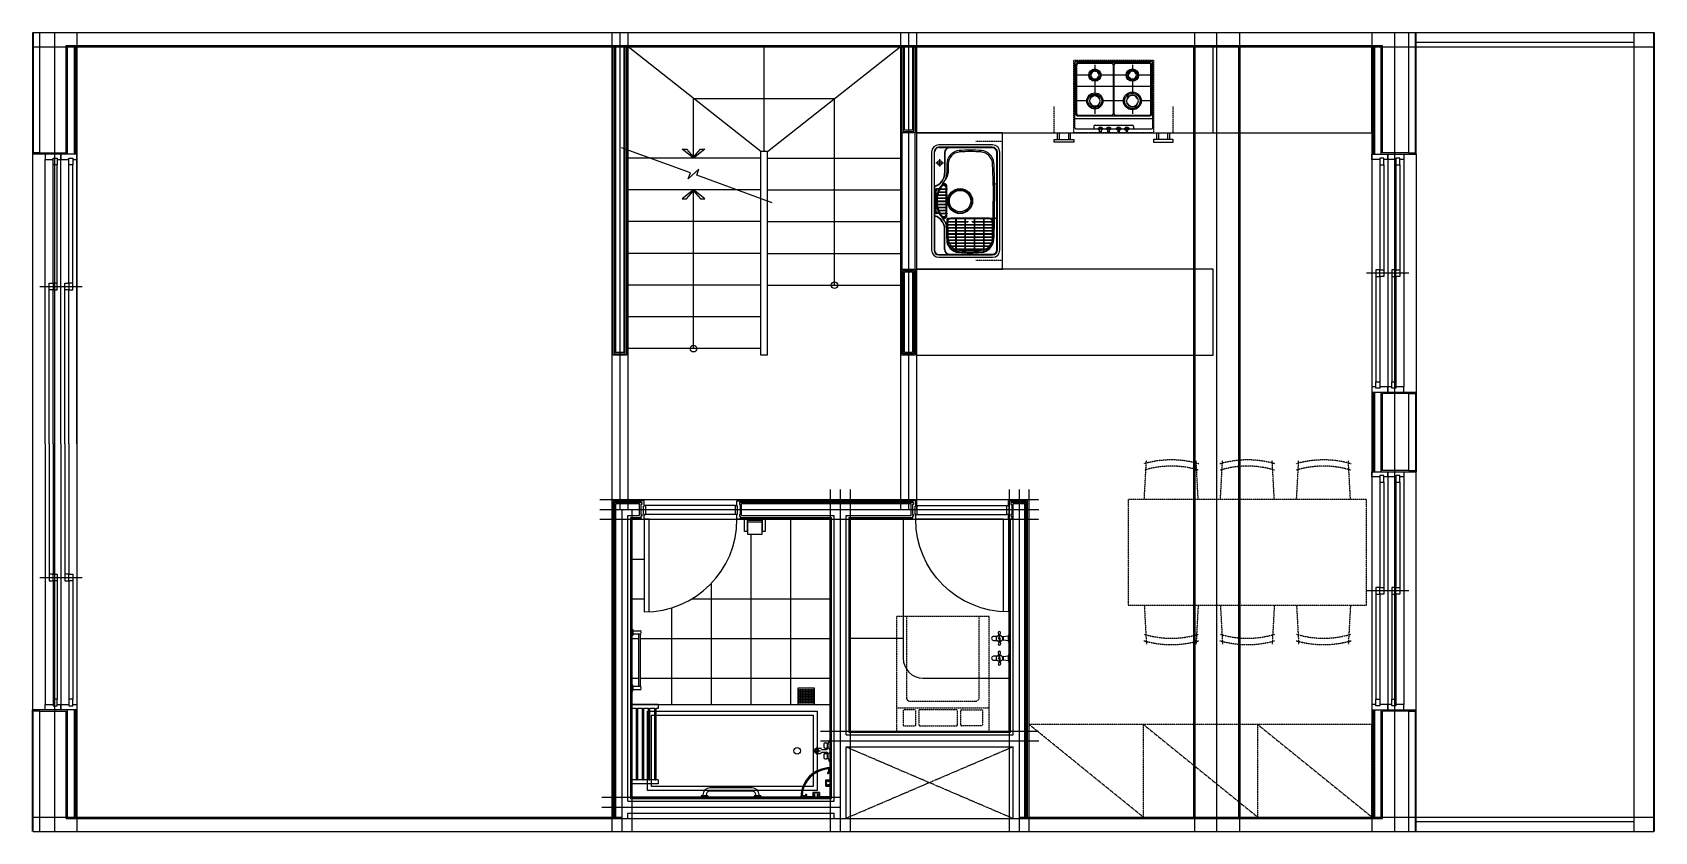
# Model space of a CAD drawing. Header units: millimetres. Extents: x 13512 to 25762, y -3223 to 2817.
import ezdxf

# ---------------------------------------------------------------- set-up
doc = ezdxf.new("R2010")
doc.units = ezdxf.units.MM
for name, pattern in [('ACAD_ISO04W100', [30, 24, -3, 0, -3]), ('CEN', [62, 60, -1, 0, -1]), ('DDOT', [14, 12, -1, 0, -1]), ('HID', [3, 2, -1]), ('HID2', [7.5, 6, -1.5])]:
    doc.linetypes.add(name, pattern=pattern)
for name, color, linetype in [('CEN', 1, 'CEN'), ('DOOR', 4, 'Continuous'), ('FIN', 8, 'Continuous'), ('FP-CORE', 4, 'Continuous'), ('INS', 5, 'Continuous'), ('OPEN', 9, 'DDOT'), ('SINK', 11, 'Continuous'), ('TOIL', 1, 'Continuous'), ('W1', 2, 'Continuous'), ('W2', 3, 'Continuous'), ('WINDOW', 4, 'Continuous'), ('발코니', 7, 'Continuous'), ('석고보드', 6, 'Continuous'), ('선반', 1, 'Continuous'), ('세탁기', 1, 'HID'), ('수전', 4, 'Continuous'), ('식탁', 11, 'HID'), ('타일-욕실', 15, 'Continuous'), ('확장', 9, 'HID2')]:
    doc.layers.add(name, color=color, linetype=linetype)
doc.layers.add('MC', color=145, linetype='DDOT', plot=False)

# ---------------------------------------------------------------- blocks, each defined once
blk = doc.blocks.new('D_750')
at = {"layer": 'DOOR', "color": 15}
for p, q in [((-61, 140), (-725, 140)), ((-713, 104), (-37, 104)), ((-713, 36), (-37, 36))]:
    blk.add_line(p, q, dxfattribs=at)
at = {"layer": 'DOOR'}
for points in [[(-61, 839), (-61, 140), (-25, 140), (-25, 840)], [(-725, 104), (-713, 104), (-713, 36), (-725, 36)], [(-25, 104), (-37, 104), (-37, 36), (-25, 36)]]:
    blk.add_lwpolyline(points, dxfattribs=at)
for points in [[(-750, 14), (-743, 14), (-743, 27), (-750, 27), (-750, 103), (-743, 103), (-743, 117), (-750, 117), (-750, 140), (-725, 140), (-725, 100), (-730, 100), (-730, 40), (-725, 40), (-725, 0), (-750, 0)], [(0, 14), (-7, 14), (-7, 27), (0, 27), (0, 103), (-7, 103), (-7, 117), (0, 117), (0, 140), (-25, 140), (-25, 100), (-20, 100), (-20, 40), (-25, 40), (-25, 0), (0, 0)]]:
    blk.add_lwpolyline(points, close=True, dxfattribs=at)
at = {"layer": 'DOOR', "color": 8}
blk.add_arc((-25, 140), 700, 90, 180, dxfattribs=at)
blk = doc.blocks.new('수전')
at = {"layer": '수전'}
for p, q in [((-6, -71), (-44, -65)), ((-6, -75), (-44, -81)), ((6, -71), (44, -65)), ((6, -75), (44, -81))]:
    blk.add_line(p, q, dxfattribs=at)
for points in [[(-29, 0, 0.231911), (-20, -7), (0, -7), (20, -7, 0.231911), (29, 0), (0, 0), (-29, 0)], [(-15, -91), (-15, -117, 1), (15, -117), (15, -91)]]:
    blk.add_lwpolyline(points, format="xyb", dxfattribs=at)
for points in [[(-23, -68), (-23, -63), (-10, -50), (10, -50), (23, -63), (23, -68)], [(-10, -96), (-23, -83), (-23, -78)], [(19, -7), (14, -43), (0, -43), (-14, -43), (-19, -7)], [(23, -78), (23, -83), (10, -96), (-10, -96)]]:
    blk.add_lwpolyline(points, dxfattribs=at)
blk.add_circle((0, -73), 5.91, dxfattribs=at)
for centre, radius, start, end in [((-44, -73), 8.37, 90, 270), ((-42, -50), 28.1, 351.511, 14.308), ((42, -50), 28.1, 165.692, 188.489), ((44, -73), 8.37, 270, 90)]:
    blk.add_arc(centre, radius, start, end, dxfattribs=at)
blk = doc.blocks.new('사각배수트랩')
at = {"color": 5}
blk.add_lwpolyline([(125, 0), (0, 0), (0, -125), (125, -125)], close=True, dxfattribs=at)
at = {"color": 250}
for centre in [(8, -14), (8, -26), (8, -38), (8, -50), (8, -62), (8, -74), (8, -86), (8, -98), (8, -110), (20, -14), (20, -26), (20, -38), (20, -50), (20, -62), (20, -74), (20, -86), (20, -98), (20, -110), (32, -14), (32, -26), (32, -38), (32, -50), (32, -62), (32, -74), (32, -86), (32, -98), (32, -110), (44, -14), (44, -26), (44, -38), (44, -50), (44, -62), (44, -74), (44, -86), (44, -98), (44, -110), (56, -14), (56, -26), (56, -38), (56, -50), (56, -62), (56, -74), (56, -86), (56, -98), (56, -110), (68, -14), (68, -26), (68, -38), (68, -50), (68, -62), (68, -74), (68, -86), (68, -98), (68, -110), (80, -14), (80, -26), (80, -38), (80, -50), (80, -62), (80, -74), (80, -86), (80, -98), (80, -110), (92, -14), (92, -26), (92, -38), (92, -50), (92, -62), (92, -74), (92, -86), (92, -98), (92, -110), (104, -14), (104, -26), (104, -38), (104, -50), (104, -62), (104, -74), (104, -86), (104, -98), (104, -110), (116, -14), (116, -26), (116, -38), (116, -50), (116, -62), (116, -74), (116, -86), (116, -98), (116, -110)]:
    blk.add_circle(centre, 3.5, dxfattribs=at)
blk = doc.blocks.new('수건걸이450')
at = {"layer": 'TOIL'}
for p, q in [((-9, 12), (-70, 12)), ((-8, 22), (-8, 22)), ((0, 22), (-8, 22)), ((-8, 22), (-8, 12)), ((-8, -12), (-8, 12)), ((0, -22), (0, 22)), ((-70, -12), (-54, -12)), ((-66, -12), (-66, -408)), ((-54, -12), (-54, -408)), ((-54, -12), (-9, -12)), ((-8, -12), (-8, -22)), ((-8, -22), (0, -22)), ((-70, -408), (-54, -408)), ((-9, -432), (-70, -432)), ((-54, -408), (-9, -408)), ((-8, -398), (0, -398)), ((-8, -408), (-8, -398)), ((-8, -442), (-8, -408)), ((0, -442), (-8, -442)), ((0, -442), (0, -398))]:
    blk.add_line(p, q, dxfattribs=at)
for centre, radius, start, end in [((-4, 0), 66.6, 170.4243, 189.5757), ((-70, 11), 0.5, 90, 170.4243), ((-9, 12), 1, 270, 0), ((-8, 22), 0.5, 90, 180), ((-70, -11), 0.5, 189.5757, 270), ((-9, -12), 1, 0, 90), ((-8, -22), 0.5, 180, 270), ((-4, -420), 66.6, 170.4243, 189.5757), ((-70, -409), 0.5, 90, 170.4243), ((-70, -431), 0.5, 189.5757, 270), ((-9, -408), 1, 270, 0), ((-9, -432), 1, 0, 90), ((-8, -398), 0.5, 90, 180), ((-8, -442), 0.5, 180, 270)]:
    blk.add_arc(centre, radius, start, end, dxfattribs=at)
blk = doc.blocks.new('욕조선반')
at = {"layer": 'TOIL', "linetype": 'Continuous'}
for p, q in [((30, 0), (0, 0)), ((0, -199), (0, 0)), ((30, -34), (30, 0)), ((570, -34), (570, 0)), ((600, 0), (570, 0)), ((600, -199), (600, 0)), ((570, -34), (30, -34)), ((30, -34), (30, -34)), ((570, -44), (30, -44)), ((30, -81), (30, -44)), ((30, -81), (570, -81)), ((30, -81), (30, -81)), ((30, -91), (570, -91)), ((30, -128), (30, -91)), ((570, -81), (570, -44)), ((570, -44), (570, -44)), ((570, -128), (570, -91)), ((570, -91), (570, -91)), ((30, -199), (0, -199)), ((29, -200), (1, -200)), ((30, -128), (570, -128)), ((30, -128), (30, -128)), ((30, -138), (570, -138)), ((30, -175), (30, -138)), ((30, -175), (570, -175)), ((30, -175), (30, -175)), ((30, -185), (570, -185)), ((30, -199), (30, -185)), ((570, -175), (570, -138)), ((570, -138), (570, -138)), ((570, -185), (570, -185)), ((570, -199), (570, -185)), ((600, -199), (570, -199)), ((599, -200), (571, -200))]:
    blk.add_line(p, q, dxfattribs=at)
for points in [[(30, -44), (30, -44), (30, -44), (30, -43), (30, -42), (29, -41), (29, -40), (29, -39), (29, -38), (29, -37), (29, -36), (30, -36), (30, -35), (30, -34), (30, -34)], [(30, -91), (30, -91), (30, -91), (30, -90), (30, -89), (29, -89), (29, -88), (29, -87), (29, -86), (29, -85), (29, -84), (30, -83), (30, -82), (30, -81), (30, -81)], [(570, -34), (570, -34), (570, -34), (570, -35), (570, -36), (571, -36), (571, -37), (571, -38), (571, -39), (571, -40), (571, -41), (570, -42), (570, -43), (570, -44), (570, -44)], [(570, -81), (570, -81), (570, -81), (570, -82), (570, -83), (571, -84), (571, -85), (571, -86), (571, -87), (571, -88), (571, -89), (570, -89), (570, -90), (570, -91), (570, -91)], [(30, -138), (30, -138), (30, -138), (30, -137), (30, -136), (29, -136), (29, -135), (29, -134), (29, -133), (29, -132), (29, -131), (30, -130), (30, -129), (30, -128), (30, -128)], [(30, -185), (30, -185), (30, -185), (30, -184), (30, -183), (29, -183), (29, -182), (29, -181), (29, -180), (29, -179), (29, -178), (30, -177), (30, -176), (30, -175), (30, -175)], [(570, -128), (570, -128), (570, -128), (570, -129), (570, -130), (571, -131), (571, -132), (571, -133), (571, -134), (571, -135), (571, -136), (570, -136), (570, -137), (570, -138), (570, -138)], [(570, -175), (570, -175), (570, -175), (570, -176), (570, -177), (571, -178), (571, -179), (571, -180), (571, -181), (571, -182), (571, -183), (570, -183), (570, -184), (570, -185), (570, -185)]]:
    blk.add_lwpolyline(points, dxfattribs=at)
for centre, start, end in [((1, -199), 180, 270), ((29, -199), 270, 0), ((571, -199), 180, 270), ((599, -199), 270, 0)]:
    blk.add_arc(centre, 1, start, end, dxfattribs=at)
blk = doc.blocks.new('욕실선반')
at = {"layer": 'TOIL'}
for p, q in [((0, 0), (0, -80)), ((0, 0), (80, 0)), ((80, 2), (130, 2)), ((80, -33), (80, 2)), ((130, -33), (130, 2)), ((130, 0), (220, 0)), ((-2, -80), (-2, -130)), ((33, -80), (-2, -80)), ((27, -80), (27, -130)), ((33, -80), (33, -130)), ((80, -27), (130, -27)), ((80, -33), (130, -33)), ((187, -2), (210, -2)), ((190, -8), (207, -8)), ((33, -130), (-2, -130)), ((0, -130), (0, -220)), ((2, -187), (2, -210)), ((8, -190), (8, -207))]:
    blk.add_line(p, q, dxfattribs=at)
for centre, radius in [((13, -89), 6.5), ((13, -121), 6.5), ((13, -89), 4), ((13, -121), 4), ((89, -13), 6.5), ((89, -13), 4), ((121, -13), 6.5), ((121, -13), 4)]:
    blk.add_circle(centre, radius, dxfattribs=at)
for centre, radius, start, end in [((0, 0), 220, 270, 0), ((0, 0), 218, 272.7294, 357.2706), ((0, 0), 212, 273.6007, 356.3993), ((181, -15), 5, 123.1202, 46.6413), ((-16, 0), 195, 355.7385, 357.1908), ((181, -15), 3.01, 171.3437, 0), ((187, -10), 8, 90, 177.1908), ((-16, 0), 201, 355.7365, 356.3969), ((190, -13), 5, 90, 176.3969), ((207, -13), 5, 356.3993, 90), ((210, -10), 8, 357.2706, 90), ((10, -187), 8, 92.8092, 180), ((10, -210), 8, 180, 272.7294), ((13, -190), 5, 93.6031, 180), ((13, -207), 5, 180, 273.6007), ((0, 16), 195, 272.8092, 274.2615), ((15, -181), 5, 223.3587, 146.8798), ((0, 16), 201, 273.6031, 274.2635), ((15, -181), 3.01, 270, 98.6563)]:
    blk.add_arc(centre, radius, start, end, dxfattribs=at)

msp = doc.modelspace()

# ---------------------------------------------------------------- linework, layer by layer
at = {"layer": 'CEN'}
for p, q in [((13517, 2817), (25757, 2817)), ((17947, 2817), (17947, -788)), ((20127, 2817), (20127, -788)), ((22457, -3223), (22457, 2817)), ((19612, -638), (19612, -3223)), ((20962, -638), (20962, -3223)), ((17797, -788), (21112, -788)), ((17962, -788), (17962, -3223)), ((19462, -2538), (21112, -2538)), ((17812, -3038), (19612, -3038)), ((13517, -3223), (25757, -3223))]:
    msp.add_line(p, q, dxfattribs=at)
at = {"layer": 'DOOR', "color": 15}
for p, q in [((18820, -759), (18144, -759)), ((18820, -827), (18144, -827)), ((18168, -863), (18832, -863))]:
    msp.add_line(p, q, dxfattribs=at)
at = {"layer": 'DOOR'}
for points in [[(18107, -737), (18113, -737), (18113, -751), (18107, -751), (18107, -826), (18113, -826), (18113, -840), (18107, -840), (18107, -863), (18132, -863), (18132, -823), (18127, -823), (18127, -763), (18132, -763), (18132, -723), (18107, -723)], [(18857, -737), (18850, -737), (18850, -751), (18857, -751), (18857, -826), (18850, -826), (18850, -840), (18857, -840), (18857, -863), (18832, -863), (18832, -823), (18837, -823), (18837, -763), (18832, -763), (18832, -723), (18857, -723)]]:
    msp.add_lwpolyline(points, close=True, dxfattribs=at)
for points in [[(18132, -827), (18144, -827), (18144, -759), (18132, -759)], [(18832, -827), (18820, -827), (18820, -759), (18832, -759)], [(18168, -1562), (18168, -863), (18132, -863), (18132, -1563)]]:
    msp.add_lwpolyline(points, dxfattribs=at)
at = {"layer": 'DOOR', "color": 8}
msp.add_arc((18132, -863), 700, 270, 0, dxfattribs=at)
at = {"layer": 'FIN'}
for points in [[(18107, -853), (18027, -853), (18027, -2973), (19547, -2973), (19547, -853), (18857, -853)], [(20157, -853), (19677, -853), (19677, -2473), (20897, -2473), (20897, -863)], [(18107, -863), (18037, -863), (18037, -2963), (19537, -2963), (19537, -863), (18857, -863)], [(20157, -863), (19687, -863), (19687, -2463), (20887, -2463), (20887, -863)]]:
    msp.add_lwpolyline(points, dxfattribs=at)
at = {"layer": 'FP-CORE'}
for p, q in [((19012, 1917), (17997, 2717)), ((19037, 1917), (19037, 2717)), ((19062, 1917), (20077, 2717)), ((18504, 2317), (19569, 2317)), ((18504, 1867), (18504, 2317)), ((19569, 907), (19569, 2317)), ((20077, 2057), (20077, 1027)), ((20177, 1027), (20177, 2057)), ((19012, 1867), (17997, 1867)), ((19012, 377), (19012, 1917)), ((19062, 1917), (19012, 1917)), ((19062, 377), (19062, 1917)), ((19062, 1867), (20077, 1867)), ((19012, 1627), (17997, 1627)), ((18504, 427), (18504, 1627)), ((19062, 1627), (20077, 1627)), ((19012, 1387), (17997, 1387)), ((19062, 1387), (20077, 1387)), ((19012, 1147), (17997, 1147)), ((19062, 1147), (20077, 1147)), ((19012, 907), (17997, 907)), ((19062, 907), (20077, 907)), ((19012, 667), (17997, 667)), ((19012, 427), (17997, 427)), ((19062, 377), (19012, 377))]:
    msp.add_line(p, q, dxfattribs=at)
msp.add_lwpolyline([(19098, 1529), (18528, 1738), (18544, 1783), (18464, 1710), (18481, 1755), (17960, 1944)], dxfattribs=at)
for points in [[(18504, 1867), (18419, 1935), (18451, 1935), (18504, 1873), (18557, 1935), (18589, 1935)], [(18504, 1627), (18419, 1559), (18451, 1559), (18504, 1620), (18557, 1559), (18589, 1559)]]:
    msp.add_lwpolyline(points, close=True, dxfattribs=at)
for centre in [(19569, 907), (18504, 427)]:
    msp.add_circle(centre, 25, dxfattribs=at)
at = {"layer": 'INS'}
for p, q in [((13777, 1897), (13777, 2717)), ((23697, 1897), (23697, 2717)), ((23697, -503), (23697, 97)), ((13777, -3123), (13777, -2303)), ((23697, -3123), (23697, -2303))]:
    msp.add_line(p, q, dxfattribs=at)
at = {"layer": 'MC'}
for p, q in [((13517, 2707), (25757, 2707)), ((13677, 2817), (13677, -3223)), ((13847, 2817), (13847, -3223)), ((17887, 2817), (17887, -3223)), ((18007, 2817), (18007, -788)), ((20067, 2817), (20067, -788)), ((20187, 2817), (20187, -788)), ((22287, 2817), (22287, -3223)), ((22627, 2817), (22627, -3223)), ((23627, 2817), (23627, -3223)), ((23797, 2817), (23797, -3223)), ((17797, -713), (21112, -713)), ((19537, -638), (19537, -3223)), ((19687, -638), (19687, -3223)), ((20887, -638), (20887, -3223)), ((21037, -638), (21037, -3223)), ((18037, -788), (18037, -3223)), ((17797, -863), (21112, -863)), ((19462, -2463), (21112, -2463)), ((17812, -2963), (19612, -2963)), ((13517, -3113), (17962, -3113)), ((20962, -3113), (25757, -3113))]:
    msp.add_line(p, q, dxfattribs=at)
at = {"layer": 'OPEN'}
for p, q in [((19657, -2583), (20917, -3123)), ((20917, -2583), (19657, -3123))]:
    msp.add_line(p, q, dxfattribs=at)
at = {"layer": 'SINK'}
for p, q in [((22427, 2057), (22427, 2707)), ((21382, 2587), (21382, 2097)), ((21962, 2597), (21392, 2597)), ((21392, 2577), (21392, 2197)), ((21952, 2587), (21402, 2587)), ((21664, 2582), (21407, 2582)), ((21947, 2582), (21689, 2582)), ((21962, 2197), (21962, 2577)), ((21972, 2097), (21972, 2587)), ((21397, 2572), (21397, 2202)), ((21399, 2497), (21397, 2497)), ((21399, 2492), (21397, 2492)), ((21495, 2494), (21401, 2494)), ((21535, 2572), (21535, 2534)), ((21535, 2454), (21535, 2352)), ((21672, 2494), (21575, 2494)), ((21674, 2572), (21674, 2497)), ((21679, 2497), (21674, 2497)), ((21679, 2492), (21674, 2492)), ((21674, 2492), (21674, 2302)), ((21679, 2572), (21679, 2497)), ((21679, 2492), (21679, 2302)), ((21778, 2494), (21681, 2494)), ((21818, 2572), (21818, 2534)), ((21818, 2454), (21818, 2357)), ((21952, 2494), (21858, 2494)), ((21955, 2497), (21957, 2497)), ((21955, 2492), (21957, 2492)), ((21957, 2202), (21957, 2572)), ((21957, 2407), (21397, 2407)), ((21399, 2302), (21397, 2302)), ((21399, 2297), (21397, 2297)), ((21483, 2299), (21401, 2299)), ((21535, 2247), (21535, 2202)), ((21672, 2299), (21588, 2299)), ((21679, 2302), (21674, 2302)), ((21674, 2297), (21674, 2202)), ((21679, 2297), (21674, 2297)), ((21679, 2297), (21679, 2202)), ((21760, 2299), (21681, 2299)), ((21818, 2242), (21818, 2202)), ((21952, 2299), (21875, 2299)), ((21955, 2302), (21957, 2302)), ((21955, 2297), (21957, 2297)), ((21382, 2167), (21972, 2167)), ((21392, 2087), (21962, 2087)), ((21402, 2187), (21952, 2187)), ((21407, 2192), (21664, 2192)), ((21527, 2107), (21527, 2087)), ((21537, 2117), (21817, 2117)), ((21561, 2085), (21571, 2076)), ((21561, 2085), (21571, 2076)), ((21571, 2095), (21583, 2095)), ((21571, 2066), (21571, 2095)), ((21571, 2095), (21583, 2095)), ((21571, 2066), (21571, 2095)), ((21583, 2095), (21583, 2066)), ((21583, 2095), (21583, 2066)), ((21594, 2085), (21583, 2076)), ((21594, 2085), (21583, 2076)), ((21622, 2085), (21633, 2076)), ((21622, 2085), (21633, 2076)), ((21622, 2085), (21633, 2076)), ((21622, 2085), (21633, 2076)), ((21622, 2085), (21633, 2076)), ((21622, 2085), (21633, 2076)), ((21622, 2085), (21633, 2076)), ((21622, 2085), (21633, 2076)), ((21633, 2095), (21644, 2095)), ((21633, 2066), (21633, 2095)), ((21633, 2095), (21644, 2095)), ((21633, 2066), (21633, 2095)), ((21633, 2095), (21644, 2095)), ((21633, 2066), (21633, 2095)), ((21633, 2095), (21644, 2095)), ((21633, 2066), (21633, 2095)), ((21633, 2095), (21644, 2095)), ((21633, 2066), (21633, 2095)), ((21633, 2095), (21644, 2095)), ((21633, 2066), (21633, 2095)), ((21633, 2095), (21644, 2095)), ((21633, 2066), (21633, 2095)), ((21633, 2095), (21644, 2095)), ((21633, 2066), (21633, 2095)), ((21644, 2095), (21644, 2066)), ((21644, 2095), (21644, 2066)), ((21644, 2095), (21644, 2066)), ((21644, 2095), (21644, 2066)), ((21644, 2095), (21644, 2066)), ((21644, 2095), (21644, 2066)), ((21644, 2095), (21644, 2066)), ((21644, 2095), (21644, 2066)), ((21655, 2085), (21644, 2076)), ((21655, 2085), (21644, 2076)), ((21655, 2085), (21644, 2076)), ((21655, 2085), (21644, 2076)), ((21655, 2085), (21644, 2076)), ((21655, 2085), (21644, 2076)), ((21655, 2085), (21644, 2076)), ((21655, 2085), (21644, 2076)), ((21689, 2192), (21947, 2192)), ((21698, 2085), (21709, 2076)), ((21698, 2085), (21709, 2076)), ((21698, 2085), (21709, 2076)), ((21698, 2085), (21709, 2076)), ((21698, 2085), (21709, 2076)), ((21698, 2085), (21709, 2076)), ((21698, 2085), (21709, 2076)), ((21698, 2085), (21709, 2076)), ((21720, 2095), (21709, 2095)), ((21709, 2095), (21709, 2066)), ((21720, 2095), (21709, 2095)), ((21709, 2095), (21709, 2066)), ((21720, 2095), (21709, 2095)), ((21709, 2095), (21709, 2066)), ((21720, 2095), (21709, 2095)), ((21709, 2095), (21709, 2066)), ((21720, 2095), (21709, 2095)), ((21709, 2095), (21709, 2066)), ((21720, 2095), (21709, 2095)), ((21709, 2095), (21709, 2066)), ((21720, 2095), (21709, 2095)), ((21709, 2095), (21709, 2066)), ((21720, 2095), (21709, 2095)), ((21709, 2095), (21709, 2066)), ((21720, 2066), (21720, 2095)), ((21720, 2066), (21720, 2095)), ((21720, 2066), (21720, 2095)), ((21720, 2066), (21720, 2095)), ((21720, 2066), (21720, 2095)), ((21720, 2066), (21720, 2095)), ((21720, 2066), (21720, 2095)), ((21720, 2066), (21720, 2095)), ((21731, 2085), (21720, 2076)), ((21731, 2085), (21720, 2076)), ((21731, 2085), (21720, 2076)), ((21731, 2085), (21720, 2076)), ((21731, 2085), (21720, 2076)), ((21731, 2085), (21720, 2076)), ((21731, 2085), (21720, 2076)), ((21731, 2085), (21720, 2076)), ((21759, 2085), (21770, 2076)), ((21759, 2085), (21770, 2076)), ((21782, 2095), (21770, 2095)), ((21770, 2095), (21770, 2066)), ((21782, 2095), (21770, 2095)), ((21770, 2095), (21770, 2066)), ((21782, 2066), (21782, 2095)), ((21782, 2066), (21782, 2095)), ((21792, 2085), (21782, 2076)), ((21792, 2085), (21782, 2076)), ((21827, 2107), (21827, 2087)), ((20762, 1967), (20357, 1967)), ((21252, 2007), (21252, 2057)), ((21267, 2007), (21267, 2057)), ((21337, 2007), (21337, 2057)), ((21352, 2007), (21352, 2057)), ((21583, 2066), (21571, 2066)), ((21583, 2066), (21571, 2066)), ((21644, 2066), (21633, 2066)), ((21644, 2066), (21633, 2066)), ((21644, 2066), (21633, 2066)), ((21644, 2066), (21633, 2066)), ((21644, 2066), (21633, 2066)), ((21644, 2066), (21633, 2066)), ((21644, 2066), (21633, 2066)), ((21644, 2066), (21633, 2066)), ((21709, 2066), (21720, 2066)), ((21709, 2066), (21720, 2066)), ((21709, 2066), (21720, 2066)), ((21709, 2066), (21720, 2066)), ((21709, 2066), (21720, 2066)), ((21709, 2066), (21720, 2066)), ((21709, 2066), (21720, 2066)), ((21709, 2066), (21720, 2066)), ((21770, 2066), (21782, 2066)), ((21770, 2066), (21782, 2066)), ((22002, 2007), (22002, 2057)), ((22017, 2007), (22017, 2057)), ((22087, 2007), (22087, 2057)), ((22102, 2007), (22102, 2057)), ((20302, 1912), (20302, 1172)), ((20320, 1912), (20320, 1172)), ((20323, 1650), (20323, 1912)), ((20762, 1949), (20357, 1949)), ((20357, 1949), (20762, 1949)), ((20357, 1946), (20437, 1946)), ((20363, 1803), (20363, 1859)), ((20400, 1909), (20400, 1754)), ((20402, 1909), (20402, 1754)), ((20762, 1944), (20437, 1944)), ((20794, 1407), (20794, 1912)), ((20799, 1172), (20799, 1912)), ((20817, 1172), (20817, 1912)), ((20334, 1831), (20391, 1831)), ((20417, 1824), (20417, 1754)), ((20428, 1824), (20428, 1754)), ((20325, 1650), (20325, 1434)), ((20345, 1627), (20328, 1627)), ((20337, 1618), (20337, 1635)), ((20337, 1454), (20337, 1629)), ((20386, 1664), (20383, 1662)), ((20412, 1431), (20412, 1652)), ((20417, 1431), (20417, 1652)), ((20766, 1660), (20766, 1542)), ((20777, 1660), (20777, 1542)), ((20781, 1672), (20789, 1672)), ((20766, 1424), (20766, 1542)), ((20777, 1424), (20777, 1542)), ((20323, 1434), (20323, 1172)), ((20345, 1457), (20328, 1457)), ((20337, 1448), (20337, 1465)), ((20386, 1419), (20383, 1422)), ((20417, 1402), (20417, 1330)), ((20427, 1412), (20777, 1412)), ((20781, 1412), (20789, 1412)), ((20794, 1172), (20794, 1407)), ((20400, 1175), (20400, 1330)), ((20402, 1175), (20402, 1330)), ((20417, 1260), (20417, 1330)), ((20428, 1260), (20428, 1330)), ((20357, 1138), (20437, 1138)), ((20357, 1135), (20762, 1135)), ((20357, 1117), (20762, 1117)), ((20437, 1140), (20762, 1140))]:
    msp.add_line(p, q, dxfattribs=at)
at = {"layer": 'SINK', "color": 8, "linetype": 'HID'}
for p, q in [((21227, 2057), (21227, 2257)), ((22127, 2057), (22127, 2257)), ((20837, 1992), (20637, 1992)), ((20837, 1092), (20637, 1092))]:
    msp.add_line(p, q, dxfattribs=at)
at = {"layer": 'SINK', "color": 8}
for p, q in [((20330, 1457), (20330, 1627)), ((20333, 1457), (20333, 1627)), ((20342, 1627), (20334, 1627)), ((20360, 1635), (20338, 1635)), ((20360, 1632), (20338, 1632)), ((20338, 1622), (20338, 1631)), ((20354, 1609), (20414, 1609)), ((20355, 1612), (20414, 1612)), ((20360, 1632), (20360, 1632)), ((20364, 1632), (20414, 1632)), ((20364, 1632), (20364, 1632)), ((20365, 1635), (20414, 1635)), ((20414, 1447), (20414, 1637)), ((20417, 1447), (20417, 1637)), ((20343, 1543), (20414, 1543)), ((20343, 1540), (20414, 1540)), ((20344, 1566), (20414, 1566)), ((20344, 1563), (20414, 1563)), ((20344, 1520), (20414, 1520)), ((20344, 1517), (20414, 1517)), ((20348, 1589), (20414, 1589)), ((20348, 1586), (20414, 1586)), ((20348, 1497), (20414, 1497)), ((20348, 1494), (20414, 1494)), ((20354, 1474), (20414, 1474)), ((20355, 1471), (20414, 1471)), ((20342, 1457), (20334, 1457)), ((20338, 1453), (20338, 1461)), ((20360, 1452), (20338, 1452)), ((20360, 1449), (20338, 1449)), ((20364, 1452), (20414, 1452)), ((20364, 1452), (20364, 1452)), ((20365, 1449), (20414, 1449)), ((20416, 1385), (20577, 1385)), ((20416, 1382), (20416, 1251)), ((20416, 1365), (20768, 1365)), ((20416, 1362), (20768, 1362)), ((20417, 1388), (20577, 1388)), ((20421, 1382), (20421, 1249)), ((20738, 1412), (20446, 1412)), ((20738, 1407), (20446, 1407)), ((20486, 1408), (20486, 1412)), ((20486, 1388), (20486, 1408)), ((20486, 1365), (20486, 1385)), ((20486, 1342), (20486, 1362)), ((20489, 1408), (20489, 1412)), ((20489, 1388), (20489, 1408)), ((20489, 1365), (20489, 1385)), ((20489, 1342), (20489, 1362)), ((20556, 1408), (20556, 1412)), ((20556, 1388), (20556, 1408)), ((20556, 1365), (20556, 1385)), ((20556, 1342), (20556, 1362)), ((20559, 1408), (20559, 1412)), ((20559, 1388), (20559, 1408)), ((20559, 1365), (20559, 1385)), ((20559, 1342), (20559, 1362)), ((20577, 1385), (20577, 1388)), ((20607, 1385), (20607, 1388)), ((20607, 1388), (20768, 1388)), ((20607, 1385), (20768, 1385)), ((20626, 1408), (20626, 1412)), ((20626, 1388), (20626, 1408)), ((20626, 1365), (20626, 1385)), ((20626, 1342), (20626, 1362)), ((20629, 1408), (20629, 1412)), ((20629, 1388), (20629, 1408)), ((20629, 1365), (20629, 1385)), ((20629, 1342), (20629, 1362)), ((20696, 1408), (20696, 1412)), ((20696, 1388), (20696, 1408)), ((20696, 1365), (20696, 1385)), ((20696, 1342), (20696, 1362)), ((20699, 1408), (20699, 1412)), ((20699, 1388), (20699, 1408)), ((20699, 1365), (20699, 1385)), ((20699, 1342), (20699, 1362)), ((20763, 1249), (20763, 1382)), ((20768, 1251), (20768, 1382)), ((20416, 1342), (20768, 1342)), ((20416, 1339), (20768, 1339)), ((20416, 1319), (20768, 1319)), ((20416, 1316), (20768, 1316)), ((20416, 1296), (20768, 1296)), ((20416, 1293), (20768, 1293)), ((20416, 1273), (20768, 1273)), ((20416, 1270), (20768, 1270)), ((20416, 1250), (20768, 1250)), ((20416, 1247), (20768, 1247)), ((20419, 1227), (20765, 1227)), ((20486, 1319), (20486, 1339)), ((20486, 1296), (20486, 1316)), ((20486, 1273), (20486, 1293)), ((20486, 1250), (20486, 1270)), ((20486, 1227), (20486, 1247)), ((20489, 1319), (20489, 1339)), ((20489, 1296), (20489, 1316)), ((20489, 1273), (20489, 1293)), ((20489, 1250), (20489, 1270)), ((20489, 1227), (20489, 1247)), ((20556, 1319), (20556, 1339)), ((20556, 1296), (20556, 1316)), ((20556, 1273), (20556, 1293)), ((20556, 1250), (20556, 1270)), ((20556, 1227), (20556, 1247)), ((20559, 1319), (20559, 1339)), ((20559, 1296), (20559, 1316)), ((20559, 1273), (20559, 1293)), ((20559, 1250), (20559, 1270)), ((20559, 1227), (20559, 1247)), ((20626, 1319), (20626, 1339)), ((20626, 1296), (20626, 1316)), ((20626, 1273), (20626, 1293)), ((20626, 1250), (20626, 1270)), ((20626, 1227), (20626, 1247)), ((20629, 1319), (20629, 1339)), ((20629, 1296), (20629, 1316)), ((20629, 1273), (20629, 1293)), ((20629, 1250), (20629, 1270)), ((20629, 1227), (20629, 1247)), ((20696, 1319), (20696, 1339)), ((20696, 1296), (20696, 1316)), ((20696, 1273), (20696, 1293)), ((20696, 1250), (20696, 1270)), ((20696, 1227), (20696, 1247)), ((20699, 1319), (20699, 1339)), ((20699, 1296), (20699, 1316)), ((20699, 1273), (20699, 1293)), ((20699, 1250), (20699, 1270)), ((20699, 1227), (20699, 1247)), ((20420, 1224), (20764, 1224)), ((20429, 1204), (20756, 1204)), ((20430, 1201), (20754, 1201)), ((20447, 1181), (20738, 1181)), ((20450, 1178), (20734, 1178)), ((20486, 1204), (20486, 1224)), ((20486, 1181), (20486, 1201)), ((20486, 1158), (20486, 1178)), ((20489, 1204), (20489, 1224)), ((20489, 1181), (20489, 1201)), ((20489, 1158), (20489, 1178)), ((20556, 1204), (20556, 1224)), ((20556, 1181), (20556, 1201)), ((20556, 1158), (20556, 1178)), ((20556, 1158), (20556, 1153)), ((20559, 1204), (20559, 1224)), ((20559, 1181), (20559, 1201)), ((20559, 1158), (20559, 1178)), ((20559, 1158), (20559, 1153)), ((20626, 1204), (20626, 1224)), ((20626, 1181), (20626, 1201)), ((20626, 1158), (20626, 1178)), ((20626, 1158), (20626, 1153)), ((20629, 1204), (20629, 1224)), ((20629, 1181), (20629, 1201)), ((20629, 1158), (20629, 1178)), ((20629, 1158), (20629, 1153)), ((20696, 1204), (20696, 1224)), ((20696, 1181), (20696, 1201)), ((20696, 1158), (20696, 1178)), ((20699, 1204), (20699, 1224)), ((20699, 1181), (20699, 1201)), ((20699, 1158), (20699, 1178))]:
    msp.add_line(p, q, dxfattribs=at)
at = {"layer": 'SINK'}
for points in [[(23627, 2057), (23627, 2707), (20187, 2707), (20187, 2057)], [(20187, 1027), (20837, 1027), (20837, 2057), (20187, 2057)], [(21377, 1987), (21227, 1987), (21227, 2007), (21377, 2007), (21377, 1987)], [(21977, 1987), (22127, 1987), (22127, 2007), (21977, 2007), (21977, 1987)], [(22427, 377), (22427, 1027), (20187, 1027), (20187, 377)]]:
    msp.add_lwpolyline(points, close=True, dxfattribs=at)
at = {"layer": 'SINK', "color": 1, "linetype": 'HID'}
msp.add_lwpolyline([(21977, 2607), (21977, 2057), (21377, 2057), (21377, 2607)], close=True, dxfattribs=at)
at = {"layer": 'SINK'}
for centre, radius in [((21535, 2494), 46.7), ((21535, 2494), 40), ((21818, 2494), 46.7), ((21818, 2494), 40), ((21535, 2299), 60.9), ((21535, 2299), 52.3), ((21818, 2299), 67.2), ((21818, 2299), 57.7), ((20363, 1831), 17.7), ((20337, 1627), 2.5), ((20517, 1542), 94.5), ((20517, 1542), 90), ((20517, 1542), 81), ((20337, 1457), 2.5)]:
    msp.add_circle(centre, radius, dxfattribs=at)
at = {"layer": 'SINK', "color": 8}
for centre, radius in [((20338, 1627), 5), ((20418, 1633), 1.5), ((20338, 1542), 1.5), ((20343, 1588), 1.5), ((20343, 1496), 1.5), ((20418, 1588), 1.5), ((20418, 1542), 1.5), ((20418, 1496), 1.5), ((20338, 1457), 5), ((20418, 1450), 1.5)]:
    msp.add_circle(centre, radius, dxfattribs=at)
at = {"layer": 'SINK'}
for centre, radius, start, end in [((21392, 2587), 10, 90, 180), ((21402, 2577), 10, 90, 180), ((21407, 2572), 10, 90, 180), ((21664, 2572), 10, 0, 90), ((21689, 2572), 10, 90, 180), ((21947, 2572), 10, 0, 90), ((21952, 2577), 10, 0, 90), ((21962, 2587), 10, 0, 90), ((21398, 2494), 2.51, 274.2415, 85.7585), ((21535, 2494), 31.4, 139.2806, 133.6622), ((21507, 2506), 1.53, 238.8748, 338.4313), ((21535, 2552), 55.6, 238.4434, 238.8748), ((21507, 2482), 1.53, 23.5946, 122.8367), ((21536, 2437), 55.6, 122.8367, 123.2762), ((21535, 2494), 29.2, 22.7819, 158.4313), ((21535, 2494), 29.2, 203.5946, 338.7422), ((21564, 2506), 1.53, 202.7819, 302.3385), ((21564, 2483), 1.53, 59.5001, 158.7422), ((21535, 2552), 55.6, 302.3385, 302.7699), ((21536, 2437), 55.6, 59.0605, 59.5001), ((21674, 2494), 2.51, 94.2415, 265.7585), ((21679, 2494), 2.51, 274.2415, 85.7585), ((21818, 2494), 31.4, 139.2806, 133.6622), ((21789, 2506), 1.53, 238.8748, 338.4313), ((21817, 2552), 55.6, 238.4434, 238.8748), ((21819, 2437), 55.6, 122.8367, 123.2762), ((21790, 2482), 1.53, 23.5946, 122.8367), ((21818, 2494), 29.2, 22.7819, 158.4313), ((21818, 2494), 29.2, 203.5946, 338.7422), ((21846, 2506), 1.53, 202.7819, 302.3385), ((21846, 2483), 1.53, 59.5001, 158.7422), ((21817, 2552), 55.6, 302.3385, 302.7699), ((21819, 2437), 55.6, 59.0605, 59.5001), ((21955, 2494), 2.51, 94.2415, 265.7585), ((21535, 2299), 41, 139.2806, 133.6622), ((21535, 2299), 38.1, 22.7819, 158.4313), ((21818, 2299), 45.2, 139.2806, 133.6622), ((21818, 2299), 42, 22.7819, 158.4313), ((21398, 2299), 2.51, 274.2415, 85.7585), ((21498, 2314), 2, 238.8748, 338.4313), ((21534, 2374), 72.6, 238.4434, 238.8748), ((21537, 2224), 72.6, 122.8367, 123.2762), ((21499, 2283), 2, 23.5946, 122.8367), ((21535, 2299), 38.1, 203.5946, 338.7422), ((21572, 2315), 2, 202.7819, 302.3385), ((21573, 2285), 2, 59.5001, 158.7422), ((21534, 2374), 72.6, 302.3385, 302.7699), ((21537, 2224), 72.6, 59.0605, 59.5001), ((21674, 2299), 2.51, 94.2415, 265.7585), ((21679, 2299), 2.51, 274.2415, 85.7585), ((21817, 2382), 80, 238.4434, 238.8748), ((21777, 2316), 2.21, 238.8748, 338.4313), ((21819, 2216), 80, 122.8367, 123.2762), ((21777, 2282), 2.21, 23.5946, 122.8367), ((21818, 2299), 42, 203.5946, 338.7422), ((21859, 2316), 2.21, 202.7819, 302.3385), ((21859, 2283), 2.21, 59.5001, 158.7422), ((21817, 2382), 80, 302.3385, 302.7699), ((21819, 2216), 80, 59.0605, 59.5001), ((21955, 2299), 2.51, 94.2415, 265.7585), ((21392, 2097), 10, 180, 270), ((21402, 2197), 10, 180, 270), ((21407, 2202), 10, 180, 270), ((21537, 2107), 10, 90, 180), ((21564, 2089), 5, 148.5357, 228.0471), ((21564, 2089), 5, 148.5357, 228.0471), ((21578, 2081), 20.4, 31.2565, 148.5357), ((21578, 2081), 20.4, 31.2565, 148.5357), ((21567, 2087), 8.47, 57.3013, 148.1768), ((21567, 2087), 8.47, 57.3013, 148.1768), ((21587, 2085), 9.86, 34.7229, 117.6077), ((21587, 2085), 9.86, 34.7229, 117.6077), ((21591, 2089), 5, 309.4595, 31.2565), ((21591, 2089), 5, 309.4595, 31.2565), ((21639, 2081), 20.4, 31.2565, 148.5357), ((21639, 2081), 20.4, 31.2565, 148.5357), ((21639, 2081), 20.4, 31.2565, 148.5357), ((21639, 2081), 20.4, 31.2565, 148.5357), ((21639, 2081), 20.4, 31.2565, 148.5357), ((21639, 2081), 20.4, 31.2565, 148.5357), ((21639, 2081), 20.4, 31.2565, 148.5357), ((21639, 2081), 20.4, 31.2565, 148.5357), ((21628, 2087), 8.47, 57.3013, 148.1768), ((21628, 2087), 8.47, 57.3013, 148.1768), ((21628, 2087), 8.47, 57.3013, 148.1768), ((21628, 2087), 8.47, 57.3013, 148.1768), ((21628, 2087), 8.47, 57.3013, 148.1768), ((21628, 2087), 8.47, 57.3013, 148.1768), ((21628, 2087), 8.47, 57.3013, 148.1768), ((21628, 2087), 8.47, 57.3013, 148.1768), ((21626, 2089), 5, 148.5357, 228.0471), ((21626, 2089), 5, 148.5357, 228.0471), ((21626, 2089), 5, 148.5357, 228.0471), ((21626, 2089), 5, 148.5357, 228.0471), ((21626, 2089), 5, 148.5357, 228.0471), ((21626, 2089), 5, 148.5357, 228.0471), ((21626, 2089), 5, 148.5357, 228.0471), ((21626, 2089), 5, 148.5357, 228.0471), ((21649, 2085), 9.86, 34.7229, 117.6077), ((21649, 2085), 9.86, 34.7229, 117.6077), ((21649, 2085), 9.86, 34.7229, 117.6077), ((21649, 2085), 9.86, 34.7229, 117.6077), ((21649, 2085), 9.86, 34.7229, 117.6077), ((21649, 2085), 9.86, 34.7229, 117.6077), ((21649, 2085), 9.86, 34.7229, 117.6077), ((21649, 2085), 9.86, 34.7229, 117.6077), ((21652, 2089), 5, 309.4595, 31.2565), ((21652, 2089), 5, 309.4595, 31.2565), ((21652, 2089), 5, 309.4595, 31.2565), ((21652, 2089), 5, 309.4595, 31.2565), ((21652, 2089), 5, 309.4595, 31.2565), ((21652, 2089), 5, 309.4595, 31.2565), ((21652, 2089), 5, 309.4595, 31.2565), ((21652, 2089), 5, 309.4595, 31.2565), ((21664, 2202), 10, 270, 0), ((21689, 2202), 10, 180, 270), ((21704, 2085), 9.86, 62.3923, 145.2771), ((21704, 2085), 9.86, 62.3923, 145.2771), ((21704, 2085), 9.86, 62.3923, 145.2771), ((21704, 2085), 9.86, 62.3923, 145.2771), ((21704, 2085), 9.86, 62.3923, 145.2771), ((21704, 2085), 9.86, 62.3923, 145.2771), ((21704, 2085), 9.86, 62.3923, 145.2771), ((21704, 2085), 9.86, 62.3923, 145.2771), ((21701, 2089), 5, 148.7435, 230.5405), ((21701, 2089), 5, 148.7435, 230.5405), ((21701, 2089), 5, 148.7435, 230.5405), ((21701, 2089), 5, 148.7435, 230.5405), ((21701, 2089), 5, 148.7435, 230.5405), ((21701, 2089), 5, 148.7435, 230.5405), ((21701, 2089), 5, 148.7435, 230.5405), ((21701, 2089), 5, 148.7435, 230.5405), ((21714, 2081), 20.4, 31.4643, 148.7435), ((21714, 2081), 20.4, 31.4643, 148.7435), ((21714, 2081), 20.4, 31.4643, 148.7435), ((21714, 2081), 20.4, 31.4643, 148.7435), ((21714, 2081), 20.4, 31.4643, 148.7435), ((21714, 2081), 20.4, 31.4643, 148.7435), ((21714, 2081), 20.4, 31.4643, 148.7435), ((21714, 2081), 20.4, 31.4643, 148.7435), ((21725, 2087), 8.47, 31.8232, 122.6987), ((21725, 2087), 8.47, 31.8232, 122.6987), ((21725, 2087), 8.47, 31.8232, 122.6987), ((21725, 2087), 8.47, 31.8232, 122.6987), ((21725, 2087), 8.47, 31.8232, 122.6987), ((21725, 2087), 8.47, 31.8232, 122.6987), ((21725, 2087), 8.47, 31.8232, 122.6987), ((21725, 2087), 8.47, 31.8232, 122.6987), ((21727, 2089), 5, 311.9529, 31.4643), ((21727, 2089), 5, 311.9529, 31.4643), ((21727, 2089), 5, 311.9529, 31.4643), ((21727, 2089), 5, 311.9529, 31.4643), ((21727, 2089), 5, 311.9529, 31.4643), ((21727, 2089), 5, 311.9529, 31.4643), ((21727, 2089), 5, 311.9529, 31.4643), ((21727, 2089), 5, 311.9529, 31.4643), ((21762, 2089), 5, 148.7435, 230.5405), ((21762, 2089), 5, 148.7435, 230.5405), ((21776, 2081), 20.4, 31.4643, 148.7435), ((21776, 2081), 20.4, 31.4643, 148.7435), ((21766, 2085), 9.86, 62.3923, 145.2771), ((21766, 2085), 9.86, 62.3923, 145.2771), ((21786, 2087), 8.47, 31.8232, 122.6987), ((21786, 2087), 8.47, 31.8232, 122.6987), ((21789, 2089), 5, 311.9529, 31.4643), ((21789, 2089), 5, 311.9529, 31.4643), ((21817, 2107), 10, 0, 90), ((21947, 2202), 10, 270, 0), ((21952, 2197), 10, 270, 0), ((21962, 2097), 10, 270, 0), ((20357, 1912), 55, 90, 180), ((20762, 1912), 55, 0, 90), ((20357, 1912), 37, 90, 180), ((20357, 1912), 34, 90, 180), ((20437, 1909), 37, 90, 180), ((20437, 1909), 35, 90, 180), ((20517, 1824), 100, 93.8226, 180), ((20517, 1824), 89, 93.8226, 180), ((20597, 628), 1299, 86.4012, 93.8249), ((20597, 628), 1288, 86.4012, 93.8249), ((20672, 1824), 89, 3.8898, 86.4036), ((20672, 1824), 100, 3.8898, 86.4036), ((20762, 1912), 37, 0, 90), ((20762, 1912), 32, 0, 90), ((20297, 1754), 103, 286.6807, 0), ((20297, 1754), 105, 286.6807, 0), ((20297, 1754), 120, 318.5904, 0), ((20328, 1765), 100, 318.7744, 353.5192), ((18577, 1682), 2189, 359.4224, 3.8898), ((18577, 1682), 2200, 359.4224, 3.8898), ((20328, 1650), 5, 106.6807, 180), ((20328, 1650), 3, 106.6807, 180), ((20537, 1542), 200, 138.5904, 180), ((20537, 1542), 195, 141.8142, 180), ((20397, 1654), 20, 355.6056, 135.7515), ((20397, 1654), 15, 355.6056, 135.7515), ((20782, 1667), 5, 95, 179.5972), ((20789, 1677), 5, 275, 0), ((20537, 1542), 200, 180, 221.4096), ((20537, 1542), 195, 180, 218.074), ((20328, 1434), 5, 180, 253.3193), ((20328, 1434), 3, 180, 253.3193), ((20297, 1330), 103, 0, 73.3193), ((20297, 1330), 105, 0, 73.3193), ((20397, 1430), 20, 224.2485, 4.3944), ((20397, 1430), 15, 224.2485, 4.3944), ((20297, 1330), 120, 0, 41.4096), ((20328, 1319), 100, 6.4808, 41.2256), ((20427, 1402), 10, 90, 179.975), ((18577, 1402), 2189, 356.1102, 0.5776), ((18577, 1402), 2200, 356.1102, 0.5776), ((18577, 1402), 2200, 0.4028, 0.5776), ((20782, 1417), 5, 180.4028, 265), ((20785, 1403), 8.66, 6.8223, 88.9441), ((20789, 1407), 5, 0, 85), ((20517, 1260), 100, 180, 266.1774), ((20517, 1260), 89, 180, 266.1774), ((20672, 1259), 89, 273.5964, 356.1102), ((20672, 1259), 100, 273.5964, 356.1102), ((20357, 1172), 55, 180, 270), ((20357, 1172), 37, 180, 270), ((20357, 1172), 34, 180, 270), ((20437, 1175), 37, 180, 270), ((20437, 1175), 35, 180, 270), ((20597, 2457), 1300, 266.1774, 273.5964), ((20597, 2457), 1289, 266.1774, 273.5964), ((20762, 1172), 37, 270, 0), ((20762, 1172), 55, 270, 0), ((20762, 1172), 32, 270, 0)]:
    msp.add_arc(centre, radius, start, end, dxfattribs=at)
at = {"layer": 'SINK', "color": 8}
for centre, radius, start, end in [((20338, 1627), 8, 90, 180), ((20338, 1627), 5, 90, 180), ((20537, 1544), 197, 147.364, 180.6413), ((20537, 1544), 194, 147.364, 180.6413), ((20360, 1633), 1.5, 270, 90), ((20392, 1637), 25, 0, 147.4608), ((20392, 1637), 22, 0, 147.4608), ((20537, 1540), 197, 179.3587, 212.636), ((20537, 1540), 194, 179.3587, 212.636), ((20338, 1457), 8, 180, 270), ((20338, 1457), 5, 180, 270), ((20360, 1450), 1.5, 270, 90), ((20392, 1447), 25, 212.5392, 0), ((20392, 1447), 22, 212.5392, 0), ((20446, 1382), 30, 90, 180), ((20446, 1382), 25, 90, 180), ((20738, 1382), 30, 0, 90), ((20738, 1382), 25, 0, 90), ((20513, 1251), 97, 180, 266.2347), ((20513, 1251), 92, 180, 266.2347), ((20671, 1251), 92, 273.7653, 0), ((20671, 1251), 97, 273.7653, 0), ((20592, 2452), 1295, 266.2347, 273.7653), ((20592, 2452), 1300, 266.2347, 273.7653)]:
    msp.add_arc(centre, radius, start, end, dxfattribs=at)
at = {"layer": 'SINK', "color": 8, "linetype": 'ACAD_ISO04W100', "ltscale": 0.6}
for centre, start, end in [((20537, 1544), 147.364, 180.6413), ((20537, 1540), 179.3587, 212.636)]:
    msp.add_arc(centre, 200, start, end, dxfattribs=at)
at = {"layer": 'SINK'}
for centre, major_axis in [((21512, 2517), (0, -2.7)), ((21794, 2517), (0, -2.7)), ((21505, 2330), (0, -3.52)), ((21784, 2333), (0, -3.88))]:
    msp.add_ellipse(centre, major_axis=major_axis, ratio=0.678938, start_param=1.412183, end_param=6.112097, dxfattribs=at)
at = {"layer": 'TOIL'}
for p, q in [((19024, -863), (18910, -863)), ((19024, -863), (18910, -863)), ((19024, -873), (18910, -873)), ((19024, -873), (18910, -873)), ((18912, -883), (19022, -883)), ((18912, -883), (19022, -883)), ((19487, -2563), (19487, -2583)), ((19497, -2553), (19507, -2553)), ((19512, -2558), (19512, -2588)), ((19517, -2553), (19522, -2553)), ((19517, -2553), (19517, -2593)), ((19527, -2538), (19527, -2548)), ((19532, -2533), (19537, -2533)), ((19537, -2533), (19537, -2693)), ((19407, -2613), (19464, -2613)), ((19437, -2643), (19437, -2582)), ((19437, -2593), (19461, -2593)), ((19437, -2633), (19460, -2633)), ((19470, -2602), (19470, -2603)), ((19470, -2603), (19507, -2603)), ((19470, -2623), (19507, -2623)), ((19487, -2643), (19487, -2663)), ((19497, -2593), (19507, -2593)), ((19497, -2633), (19507, -2633)), ((19497, -2673), (19507, -2673)), ((19512, -2638), (19512, -2668)), ((19517, -2633), (19517, -2673)), ((19517, -2673), (19522, -2673)), ((19527, -2678), (19527, -2688)), ((19532, -2693), (19537, -2693)), ((18947, -2892), (18627, -2892)), ((18947, -2917), (18627, -2917)), ((18613, -2952), (18561, -2952)), ((18561, -2952), (18561, -2962)), ((18574, -2945), (18574, -2952)), ((18599, -2945), (18599, -2952)), ((18613, -2952), (18613, -2962)), ((19013, -2952), (18961, -2952)), ((18961, -2952), (18961, -2962)), ((18974, -2945), (18974, -2952)), ((18999, -2945), (18999, -2952)), ((19013, -2952), (19013, -2962))]:
    msp.add_line(p, q, dxfattribs=at)
for points in [[(18908, -863), (18908, -954), (18888, -954), (18888, -863), (19046, -863), (19046, -954), (19026, -954), (19026, -863)], [(18908, -863), (18908, -954), (18888, -954), (18888, -863), (19046, -863), (19046, -954), (19026, -954), (19026, -863)], [(18910, -863), (18910, -883), (19024, -883), (19024, -863)], [(18910, -863), (18910, -883), (19024, -883), (19024, -863)], [(18912, -883), (18912, -975), (19022, -975), (19022, -883)], [(18912, -883), (18912, -975), (19022, -975), (19022, -883)]]:
    msp.add_lwpolyline(points, dxfattribs=at)
msp.add_lwpolyline([(19537, -2263), (19537, -2963), (18037, -2963), (18037, -2263)], close=True, dxfattribs=at)
at = {"layer": 'TOIL', "color": 8}
for points in [[(19437, -2313), (19437, -2913), (18157, -2913), (18157, -2313)], [(19407, -2343), (19407, -2883), (18187, -2883), (18187, -2343)]]:
    msp.add_lwpolyline(points, close=True, dxfattribs=at)
at = {"layer": 'TOIL'}
for centre, radius in [((19287, -2613), 25), ((19437, -2613), 12.9)]:
    msp.add_circle(centre, radius, dxfattribs=at)
for centre, radius, start, end in [((19497, -2563), 10, 90, 180), ((19507, -2558), 5, 0, 90), ((19522, -2548), 5, 270, 0), ((19532, -2538), 5, 90, 180), ((19437, -2613), 20, 90, 180), ((19437, -2613), 20, 180, 270), ((19460, -2623), 10, 270, 0), ((19461, -2602), 9, 0, 90), ((19497, -2583), 10, 180, 270), ((19497, -2643), 10, 90, 180), ((19497, -2663), 10, 180, 270), ((19507, -2588), 5, 270, 0), ((19507, -2593), 10, 270, 0), ((19507, -2633), 10, 0, 90), ((19507, -2638), 5, 0, 90), ((19507, -2668), 5, 270, 0), ((19517, -2613), 20, 270, 90), ((19522, -2678), 5, 0, 90), ((19532, -2688), 5, 180, 270), ((18627, -2945), 52.5, 90, 180), ((18627, -2945), 27.5, 90, 180), ((18947, -2945), 52.5, 0, 90), ((18947, -2945), 27.5, 0, 90)]:
    msp.add_arc(centre, radius, start, end, dxfattribs=at)
at = {"layer": 'W1'}
for p, q in [((13567, 1907), (13567, 2817)), ((13767, 2717), (23707, 2717)), ((13767, 1907), (13767, 2717)), ((23707, 1907), (23707, 2717)), ((23907, 1907), (23907, 2817)), ((13567, 1907), (13767, 1907)), ((23907, 1907), (23707, 1907)), ((23707, -493), (23707, 87)), ((23907, 87), (23707, 87)), ((23907, -493), (23907, 87)), ((23907, -493), (23707, -493)), ((13567, -2313), (13767, -2313)), ((13567, -3223), (13567, -2313)), ((13567, -2313), (13767, -2313)), ((13767, -3123), (13767, -2313)), ((23707, -3123), (23707, -2313)), ((23907, -2313), (23707, -2313)), ((23907, -3223), (23907, -2313)), ((13767, -3123), (23707, -3123))]:
    msp.add_line(p, q, dxfattribs=at)
at = {"layer": 'W2'}
for p, q in [((17917, -743), (18097, -743)), ((17917, -3123), (17917, -743)), ((18007, -833), (18097, -833)), ((18007, -2993), (18007, -833)), ((18097, -833), (18097, -743)), ((18867, -743), (20147, -743)), ((18867, -833), (18867, -743)), ((18867, -833), (19567, -833)), ((19567, -2993), (19567, -833)), ((19657, -833), (20147, -833)), ((19657, -2493), (19657, -833)), ((20147, -833), (20147, -743)), ((20917, -743), (21007, -743)), ((20917, -2493), (20917, -743)), ((21007, -3123), (21007, -743)), ((19657, -2493), (20917, -2493)), ((19657, -3123), (19657, -2583)), ((19657, -2583), (20917, -2583)), ((20917, -3123), (20917, -2583)), ((18007, -2993), (19567, -2993)), ((18007, -3083), (19567, -3083)), ((18007, -3123), (18007, -3083)), ((19567, -3123), (19567, -3083))]:
    msp.add_line(p, q, dxfattribs=at)
at = {"layer": 'WINDOW', "color": 8}
for p, q in [((13512, 1897), (13512, -2303)), ((13607, -293), (13607, 1857)), ((13727, -293), (13727, 1857)), ((13847, -293), (13847, 1857)), ((23627, 1857), (23627, 137)), ((23747, 1857), (23747, 137)), ((23867, 1857), (23867, 137)), ((23962, 1897), (23962, 97)), ((13667, 922), (13667, 1817)), ((13697, 922), (13697, 1817)), ((13787, 922), (13787, 1817)), ((13817, 922), (13817, 1817)), ((23687, 1817), (23687, 1022)), ((23717, 1817), (23717, 1022)), ((23807, 1817), (23807, 1022)), ((23837, 1817), (23837, 1022)), ((23907, 997), (23587, 997)), ((13567, 897), (13887, 897)), ((13637, -293), (13637, 872)), ((13667, -293), (13667, 872)), ((13757, -293), (13757, 872)), ((13787, -293), (13787, 872)), ((23657, 972), (23657, 177)), ((23687, 972), (23687, 177)), ((23777, 972), (23777, 177)), ((23807, 972), (23807, 177)), ((13607, -293), (13607, -2263)), ((13637, -293), (13637, -1278)), ((13667, -293), (13667, -1278)), ((13727, -293), (13727, -2263)), ((13757, -293), (13757, -1278)), ((13787, -293), (13787, -1278)), ((13847, -293), (13847, -2263)), ((23627, -543), (23627, -2263)), ((23687, -583), (23687, -1378)), ((23717, -583), (23717, -1378)), ((23747, -543), (23747, -2263)), ((23807, -583), (23807, -1378)), ((23837, -583), (23837, -1378)), ((23867, -543), (23867, -2263)), ((23962, -2303), (23962, -503)), ((13567, -1303), (13887, -1303)), ((13667, -1328), (13667, -2223)), ((13697, -1328), (13697, -2223)), ((13787, -1328), (13787, -2223)), ((13817, -1328), (13817, -2223)), ((23907, -1403), (23587, -1403)), ((23657, -1428), (23657, -2223)), ((23687, -1428), (23687, -2223)), ((23777, -1428), (23777, -2223)), ((23807, -1428), (23807, -2223))]:
    msp.add_line(p, q, dxfattribs=at)
at = {"layer": 'WINDOW', "linetype": 'Continuous'}
for points in [[(13697, 1857), (13727, 1857), (13727, 1897), (13607, 1897), (13607, 1857), (13667, 1857)], [(13697, 1867), (13697, 1817), (13667, 1817), (13667, 1867), (13697, 1867)], [(13817, 1857), (13847, 1857), (13847, 1897), (13727, 1897), (13727, 1857), (13787, 1857)], [(13817, 1867), (13817, 1817), (13787, 1817), (13787, 1867), (13817, 1867)], [(23687, 1857), (23627, 1857), (23627, 1897), (23747, 1897), (23747, 1857), (23717, 1857)], [(23687, 1867), (23687, 1817), (23717, 1817), (23717, 1867), (23687, 1867)], [(23807, 1857), (23747, 1857), (23747, 1897), (23867, 1897), (23867, 1857), (23837, 1857)], [(23807, 1867), (23807, 1817), (23837, 1817), (23837, 1867), (23807, 1867)], [(23657, 1022), (23657, 972), (23687, 972), (23687, 1022), (23657, 1022)], [(23687, 972), (23687, 1022), (23717, 1022), (23717, 972), (23687, 972)], [(23777, 1022), (23777, 972), (23807, 972), (23807, 1022), (23777, 1022)], [(23807, 972), (23807, 1022), (23837, 1022), (23837, 972), (23807, 972)], [(13667, 922), (13667, 872), (13637, 872), (13637, 922), (13667, 922)], [(13697, 872), (13697, 922), (13667, 922), (13667, 872), (13697, 872)], [(13787, 922), (13787, 872), (13757, 872), (13757, 922), (13787, 922)], [(13817, 872), (13817, 922), (13787, 922), (13787, 872), (13817, 872)], [(23657, 137), (23627, 137), (23627, 97), (23747, 97), (23747, 137), (23687, 137)], [(23657, 127), (23657, 177), (23687, 177), (23687, 127), (23657, 127)], [(23777, 137), (23747, 137), (23747, 97), (23867, 97), (23867, 137), (23807, 137)], [(23777, 127), (23777, 177), (23807, 177), (23807, 127), (23777, 127)], [(23687, -543), (23627, -543), (23627, -503), (23747, -503), (23747, -543), (23717, -543)], [(23687, -533), (23687, -583), (23717, -583), (23717, -533), (23687, -533)], [(23807, -543), (23747, -543), (23747, -503), (23867, -503), (23867, -543), (23837, -543)], [(23807, -533), (23807, -583), (23837, -583), (23837, -533), (23807, -533)], [(13667, -1328), (13667, -1278), (13637, -1278), (13637, -1328), (13667, -1328)], [(13697, -1278), (13697, -1328), (13667, -1328), (13667, -1278), (13697, -1278)], [(13787, -1328), (13787, -1278), (13757, -1278), (13757, -1328), (13787, -1328)], [(13817, -1278), (13817, -1328), (13787, -1328), (13787, -1278), (13817, -1278)], [(23657, -1378), (23657, -1428), (23687, -1428), (23687, -1378), (23657, -1378)], [(23687, -1428), (23687, -1378), (23717, -1378), (23717, -1428), (23687, -1428)], [(23777, -1378), (23777, -1428), (23807, -1428), (23807, -1378), (23777, -1378)], [(23807, -1428), (23807, -1378), (23837, -1378), (23837, -1428), (23807, -1428)], [(13697, -2263), (13727, -2263), (13727, -2303), (13607, -2303), (13607, -2263), (13667, -2263)], [(13697, -2273), (13697, -2223), (13667, -2223), (13667, -2273), (13697, -2273)], [(13817, -2263), (13847, -2263), (13847, -2303), (13727, -2303), (13727, -2263), (13787, -2263)], [(13817, -2273), (13817, -2223), (13787, -2223), (13787, -2273), (13817, -2273)], [(23657, -2263), (23627, -2263), (23627, -2303), (23747, -2303), (23747, -2263), (23687, -2263)], [(23657, -2273), (23657, -2223), (23687, -2223), (23687, -2273), (23657, -2273)], [(23777, -2263), (23747, -2263), (23747, -2303), (23867, -2303), (23867, -2263), (23807, -2263)], [(23777, -2273), (23777, -2223), (23807, -2223), (23807, -2273), (23777, -2273)]]:
    msp.add_lwpolyline(points, dxfattribs=at)
at = {"layer": '발코니', "color": 4}
for p, q in [((23962, 2742), (25607, 2742)), ((23962, -3148), (25607, -3148))]:
    msp.add_line(p, q, dxfattribs=at)
at = {"layer": '발코니'}
for p, q in [((25607, -3223), (25607, 2817)), ((25757, -3223), (25757, 2817))]:
    msp.add_line(p, q, dxfattribs=at)
at = {"layer": '석고보드', "color": 7}
for p, q in [((13512, 2817), (13512, 1897)), ((13837, 2717), (13837, 1897)), ((23637, 2717), (23637, 1897)), ((23962, 1897), (23962, 2817)), ((13607, 1897), (13512, 1897)), ((23867, 1897), (23962, 1897)), ((23637, 97), (23637, -503)), ((23867, 97), (23962, 97)), ((23962, 97), (23962, -503)), ((23867, -503), (23962, -503)), ((17897, -723), (18107, -723)), ((17897, -3123), (17897, -723)), ((18857, -723), (20157, -723)), ((20907, -723), (21027, -723)), ((21027, -3123), (21027, -723)), ((13512, -3223), (13512, -2303)), ((13607, -2303), (13512, -2303)), ((13837, -2303), (13837, -3123)), ((23637, -2303), (23637, -3123)), ((23867, -2303), (23962, -2303)), ((23962, -3223), (23962, -2303))]:
    msp.add_line(p, q, dxfattribs=at)
at = {"layer": '석고보드'}
for p, q in [((13517, 2817), (13517, 1907)), ((13827, 2717), (13827, 1897)), ((23647, 2717), (23647, 1897)), ((23957, 1907), (23957, 2817)), ((25762, -3223), (25762, 2817)), ((13567, 1907), (13517, 1907)), ((23907, 1907), (23957, 1907)), ((23647, 97), (23647, -503)), ((23907, 87), (23957, 87)), ((23957, 87), (23957, -493)), ((23907, -493), (23957, -493)), ((17907, -733), (18107, -733)), ((17907, -3123), (17907, -733)), ((18857, -733), (20157, -733)), ((20907, -733), (21017, -733)), ((21017, -3123), (21017, -733)), ((13517, -3223), (13517, -2313)), ((13567, -2313), (13517, -2313)), ((13827, -2303), (13827, -3123)), ((23647, -2303), (23647, -3123)), ((23907, -2313), (23957, -2313)), ((23957, -3223), (23957, -2313))]:
    msp.add_line(p, q, dxfattribs=at)
at = {"layer": '석고보드', "color": 7}
for points in [[(17997, 2717), (17997, 377), (17897, 377), (17897, 2717)], [(20177, 2717), (20177, 2057), (20077, 2057), (20077, 2717)], [(20077, 1027), (20177, 1027), (20177, 377), (20077, 377), (20077, 1027)]]:
    msp.add_lwpolyline(points, dxfattribs=at)
at = {"layer": '석고보드'}
for points in [[(17907, 2717), (17907, 387), (17987, 387), (17987, 2717)], [(17977, 2717), (17977, 397), (17917, 397), (17917, 2717)], [(20087, 2717), (20087, 2067), (20167, 2067), (20167, 2717)], [(20157, 2717), (20157, 2077), (20097, 2077), (20097, 2717)]]:
    msp.add_lwpolyline(points, dxfattribs=at)
for points in [[(20087, 1017), (20167, 1017), (20167, 387), (20087, 387)], [(20097, 1007), (20157, 1007), (20157, 397), (20097, 397)]]:
    msp.add_lwpolyline(points, close=True, dxfattribs=at)
at = {"layer": '선반'}
for p, q in [((19687, -863), (19687, -2463)), ((20087, -863), (19687, -863)), ((20087, -863), (20087, -1913)), ((20087, -1763), (19687, -1763)), ((20237, -2063), (20887, -2063)), ((20887, -2063), (20887, -2463)), ((19687, -2463), (20887, -2463))]:
    msp.add_line(p, q, dxfattribs=at)
msp.add_arc((20237, -1913), 150, 180, 270, dxfattribs=at)
at = {"layer": '세탁기', "color": 1}
msp.add_line((20037, -2288), (20737, -2288), dxfattribs=at)
msp.add_lwpolyline([(20037, -2463), (20737, -2463), (20737, -1598), (20037, -1598)], close=True, dxfattribs=at)
msp.add_lwpolyline([(20112, -1598), (20112, -2212, 0.414214), (20137, -2237), (20636, -2237, 0.414214), (20661, -2212), (20661, -1598)], format="xyb", dxfattribs=at)
for points in [[(20087, -2417, 0.414214), (20093, -2423), (20177, -2423, 0.414214), (20184, -2417), (20184, -2309, 0.414214), (20177, -2303), (20093, -2303, 0.414214), (20087, -2309)], [(20206, -2417, 0.414214), (20212, -2423), (20490, -2423, 0.414214), (20497, -2417), (20497, -2309, 0.414214), (20490, -2303), (20212, -2303, 0.414214), (20206, -2309)], [(20686, -2417, -0.414214), (20680, -2423), (20528, -2423, -0.414214), (20522, -2417), (20522, -2309, -0.414214), (20528, -2303), (20680, -2303, -0.414214), (20686, -2309)]]:
    msp.add_lwpolyline(points, format="xyb", close=True, dxfattribs=at)
at = {"layer": '식탁', "linetype": 'HID'}
for p, q in [((21908, -713), (21924, -418)), ((21908, -713), (21924, -418)), ((22315, -713), (22299, -418)), ((22315, -713), (22299, -418)), ((22483, -713), (22499, -418)), ((22483, -713), (22499, -418)), ((22890, -713), (22874, -418)), ((22890, -713), (22874, -418)), ((23058, -713), (23074, -418)), ((23058, -713), (23074, -418)), ((23465, -713), (23449, -418)), ((23465, -713), (23449, -418)), ((21908, -1513), (21924, -1806)), ((21908, -1513), (21924, -1806)), ((22315, -1513), (22299, -1806)), ((22315, -1513), (22299, -1806)), ((22483, -1513), (22499, -1806)), ((22483, -1513), (22499, -1806)), ((22890, -1513), (22874, -1806)), ((22890, -1513), (22874, -1806)), ((23058, -1513), (23074, -1806)), ((23058, -1513), (23074, -1806)), ((23465, -1513), (23449, -1806)), ((23465, -1513), (23449, -1806)), ((21900, -3113), (21037, -2413)), ((21900, -2413), (21900, -3113)), ((21900, -2413), (22763, -3113)), ((22763, -2413), (22763, -3113)), ((22763, -2413), (23627, -3113))]:
    msp.add_line(p, q, dxfattribs=at)
for points in [[(21787, -1513), (23587, -1513), (23587, -713), (21787, -713)], [(21037, -3113), (23627, -3113), (23627, -2413), (21037, -2413)]]:
    msp.add_lwpolyline(points, close=True, dxfattribs=at)
for centre, radius, start, end in [((22112, -1164), 750, 73.9294, 106.0706), ((22112, -1164), 750, 73.9294, 106.0706), ((22112, -1166), 705, 73.2466, 106.7534), ((22112, -1166), 705, 73.2466, 106.7534), ((22687, -1164), 750, 73.9294, 106.0706), ((22687, -1164), 750, 73.9294, 106.0706), ((22687, -1166), 705, 73.2466, 106.7534), ((22687, -1166), 705, 73.2466, 106.7534), ((23262, -1164), 750, 73.9294, 106.0706), ((23262, -1164), 750, 73.9294, 106.0706), ((23262, -1166), 705, 73.2466, 106.7534), ((23262, -1166), 705, 73.2466, 106.7534), ((22112, -1060), 750, 253.9294, 286.0706), ((22112, -1060), 750, 253.9294, 286.0706), ((22112, -1057), 705, 253.2466, 286.7534), ((22112, -1057), 705, 253.2466, 286.7534), ((22687, -1060), 750, 253.9294, 286.0706), ((22687, -1060), 750, 253.9294, 286.0706), ((22687, -1057), 705, 253.2466, 286.7534), ((22687, -1057), 705, 253.2466, 286.7534), ((23262, -1060), 750, 253.9294, 286.0706), ((23262, -1060), 750, 253.9294, 286.0706), ((23262, -1057), 705, 253.2466, 286.7534), ((23262, -1057), 705, 253.2466, 286.7534)]:
    msp.add_arc(centre, radius, start, end, dxfattribs=at)
at = {"layer": '타일-욕실'}
for p, q in [((18937, -975), (18937, -2263)), ((19237, -863), (19237, -2263)), ((18037, -1163), (18132, -1163)), ((18037, -1463), (18132, -1463)), ((18492, -1463), (19537, -1463)), ((18637, -1348), (18637, -2263)), ((18337, -1532), (18337, -2263)), ((18037, -1763), (18091, -1763)), ((18103, -1763), (19537, -1763)), ((18037, -2063), (18091, -2063)), ((18103, -2063), (19537, -2063))]:
    msp.add_line(p, q, dxfattribs=at)
at = {"layer": '확장', "const_width": 20}
for points in [[(22287, -3123), (22287, 2717)], [(22627, -3123), (22627, 2717)]]:
    msp.add_lwpolyline(points, dxfattribs=at)

# ---------------------------------------------------------------- block references
at = {"layer": 'DOOR', "xscale": -1, "rotation": 180}
msp.add_blockref('D_750', (20907, -723), dxfattribs=at)
at = {"layer": 'TOIL', "extrusion": (0, 0, -1), "xscale": -1, "zscale": -1}
for name, p, rotation in [('수건걸이450', (-18037, -2138), 180), ('사각배수트랩', (-19417, -2263), 180), ('욕조선반', (-18037, -2863), 270)]:
    msp.add_blockref(name, p, dxfattribs=dict(at, rotation=rotation))
at = {"layer": 'TOIL', "rotation": 180}
msp.add_blockref('욕실선반', (19535, -2961), dxfattribs=at)
at = {"layer": '수전', "extrusion": (-3.15544e-30, 6.31089e-30, -1), "xscale": -1, "zscale": -1, "rotation": 90}
for p in [(-20887, -1763), (-20887, -1913)]:
    msp.add_blockref('수전', p, dxfattribs=at)

doc.saveas('drawing.dxf')
